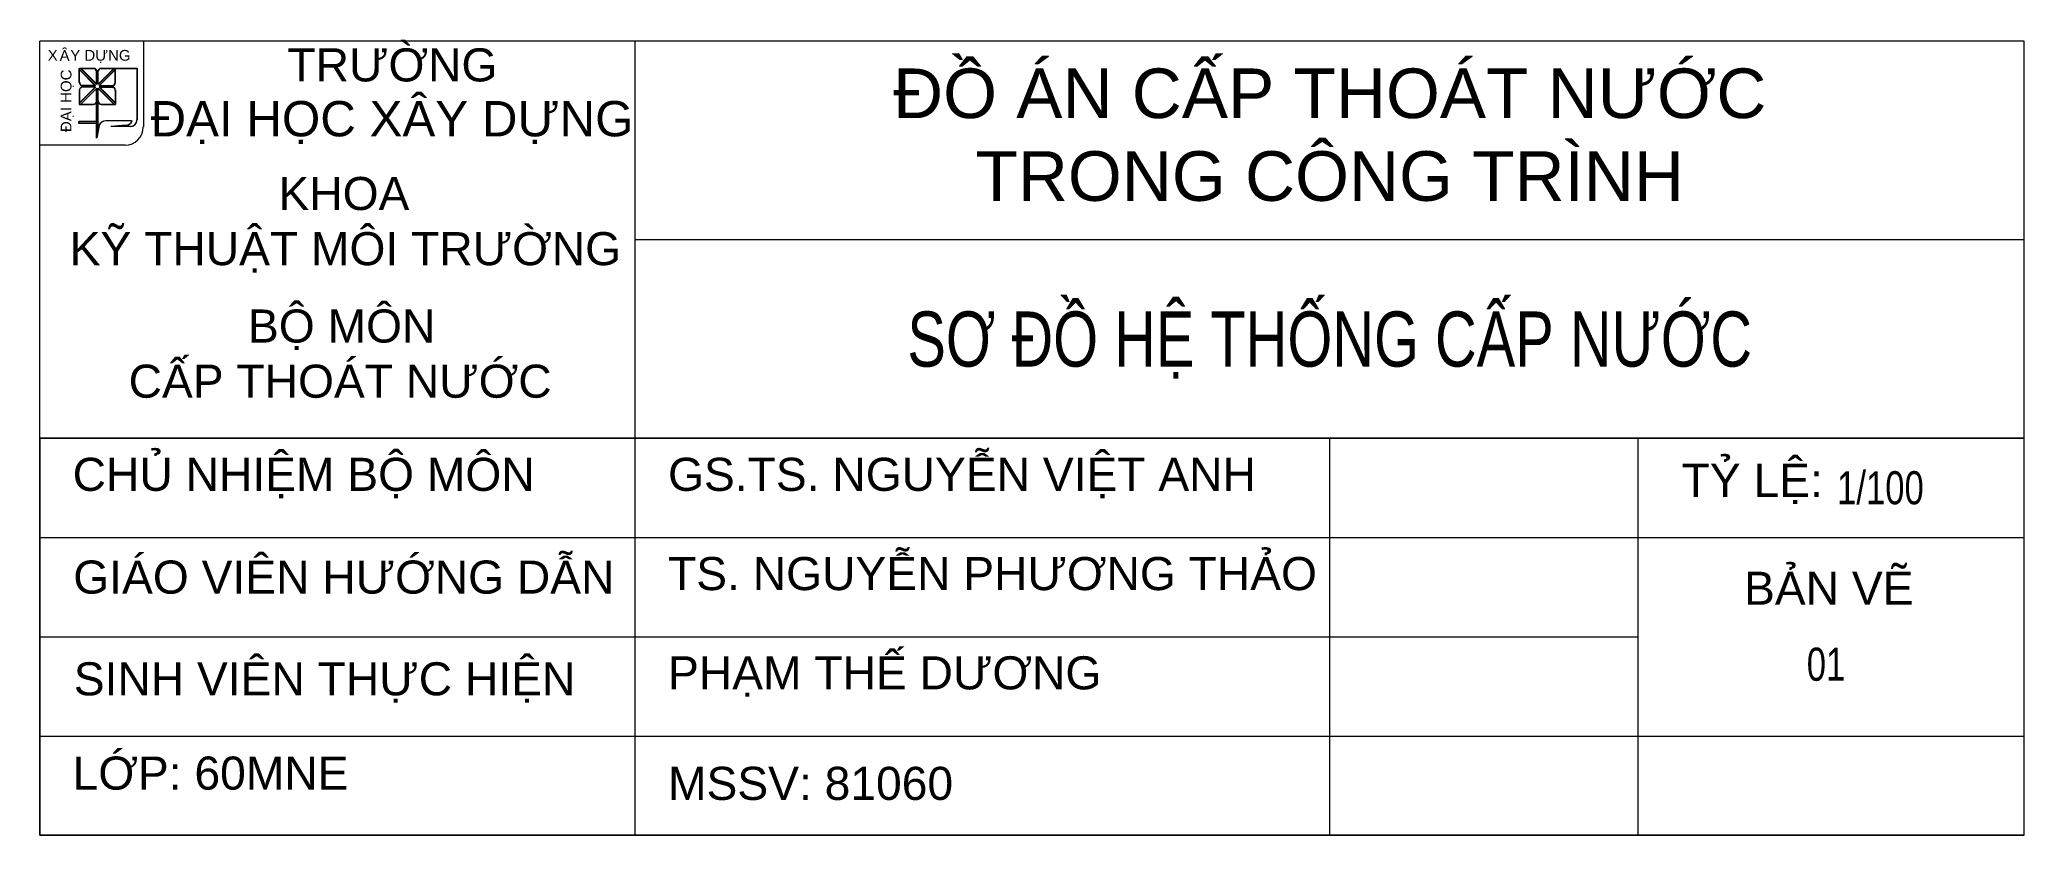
# Model space of a CAD drawing. Header units: millimetres. Extents: x -819040 to 60987, y -269988 to 131461.
# Drawn here: x -776378.1 to -776234.1, y 58989 to 59046.7 of the extents above; entities that cross this region are included whole.
import ezdxf
from ezdxf.enums import TextEntityAlignment as Align

# ---------------------------------------------------------------- set-up
doc = ezdxf.new("R2010")
doc.units = ezdxf.units.MM
doc.layers.add('GHI CHU', color=51, linetype='Continuous', lineweight=9)
doc.layers.add('KHUNG TEN', color=7, linetype='Continuous', lineweight=9)
doc.styles.add('ARIANH', font='VnArialH.TTF')
doc.styles.get("Standard").update_dxf_attribs({"font": 'arial.ttf', "width": 0.75})
doc.styles.add('TCVN-10', font='arial.ttf', dxfattribs={"width": 0.75, "height": 10})

# ---------------------------------------------------------------- blocks, each defined once
blk = doc.blocks.new('*U281')
at = {"layer": 'KHUNG TEN'}
for p, q in [((0, 2880), (-7200, 2880)), ((-7200, 0), (-7200, 2880)), ((-6823.5, 2880), (-7200, 2880)), ((-7200, 2503.1), (-7200, 2880)), ((-6823.5, 2880), (-6823.5, 2570)), ((-5040, 0), (-5040, 2880)), ((0, 2160), (0, 2880)), ((-7056.5, 2781.5), (-7005.6, 2781.5)), ((-7056.5, 2777.1), (-7056.5, 2781.5)), ((-7056.5, 2777.1), (-6998.4, 2719)), ((-7056.5, 2730.6), (-7056.5, 2777.1)), ((-7056.3, 2781.6), (-7005.4, 2781.6)), ((-7056.3, 2777.2), (-7056.3, 2781.6)), ((-7056.3, 2777.2), (-6998.2, 2719.1)), ((-7056.2, 2730.7), (-7056.3, 2777.2)), ((-7056.1, 2781.7), (-7005.2, 2781.7)), ((-7056.1, 2777.3), (-7056.1, 2781.7)), ((-7056.1, 2777.3), (-6998, 2719.3)), ((-7056.1, 2730.9), (-7056.1, 2777.3)), ((-7055.5, 2782.4), (-7004.6, 2782.4)), ((-7055.5, 2778), (-7055.5, 2782.4)), ((-7055.5, 2778), (-6997.4, 2719.9)), ((-7055.5, 2731.5), (-7055.5, 2778)), ((-7052.1, 2781.5), (-6994, 2723.4)), ((-7051.9, 2781.6), (-6993.8, 2723.6)), ((-7051.7, 2781.7), (-6993.6, 2723.7)), ((-7051.1, 2782.4), (-6993, 2724.4)), ((-6994.8, 2774.1), (-6991.2, 2769)), ((-6994.6, 2774.2), (-6990.9, 2769.1)), ((-6994.4, 2774.3), (-6990.8, 2769.3)), ((-6994, 2723.4), (-6994, 2769.8)), ((-6993.8, 2775), (-6990.2, 2769.9)), ((-6993.8, 2723.6), (-6993.8, 2770)), ((-6993.6, 2723.7), (-6993.6, 2770.1)), ((-6993, 2724.4), (-6993, 2770.8)), ((-6987.5, 2774.1), (-6991.2, 2769)), ((-6987.3, 2774.2), (-6990.9, 2769.1)), ((-6987.2, 2774.3), (-6990.8, 2769.3)), ((-6986.6, 2775), (-6990.2, 2769.9)), ((-6930.2, 2781.5), (-6988.4, 2723.4)), ((-6988.4, 2723.4), (-6988.4, 2769.8)), ((-6930, 2781.6), (-6988.1, 2723.6)), ((-6988.1, 2723.6), (-6988.1, 2770)), ((-6929.9, 2781.7), (-6988, 2723.7)), ((-6988, 2723.7), (-6988, 2770.1)), ((-6929.3, 2782.4), (-6987.4, 2724.4)), ((-6987.4, 2724.4), (-6987.4, 2770.8)), ((-6925.8, 2777.1), (-6983.9, 2719)), ((-6925.6, 2777.2), (-6983.7, 2719.1)), ((-6925.4, 2777.3), (-6983.5, 2719.3)), ((-6924.9, 2778), (-6983, 2719.9)), ((-6976.7, 2781.5), (-6847.4, 2781.5)), ((-6976.5, 2781.6), (-6847.2, 2781.6)), ((-6976.3, 2781.7), (-6847, 2781.7)), ((-6975.7, 2782.4), (-6846.4, 2782.4)), ((-6925.9, 2730.6), (-6925.8, 2777.1)), ((-6925.8, 2777.1), (-6925.8, 2781.5)), ((-6925.7, 2730.7), (-6925.6, 2777.2)), ((-6925.6, 2777.2), (-6925.6, 2781.6)), ((-6925.5, 2730.9), (-6925.4, 2777.3)), ((-6925.4, 2777.3), (-6925.4, 2781.7)), ((-6924.9, 2778), (-6924.9, 2782.4)), ((-6924.9, 2731.5), (-6924.9, 2778)), ((-6847.4, 2781.5), (-6847.4, 2595.2)), ((-6847.2, 2781.6), (-6847.2, 2595.3)), ((-6847, 2781.7), (-6847, 2595.5)), ((-6846.4, 2782.4), (-6846.4, 2596.1)), ((-7056.5, 2655.3), (-6998.4, 2713.4)), ((-7056.5, 2701.8), (-7056.5, 2655.3)), ((-7056.3, 2655.5), (-6998.2, 2713.5)), ((-7056.2, 2701.9), (-7056.3, 2655.5)), ((-7056.1, 2655.6), (-6998, 2713.7)), ((-7056.1, 2702.1), (-7056.1, 2655.6)), ((-7055.5, 2656.3), (-6997.4, 2714.3)), ((-7055.5, 2702.7), (-7055.5, 2656.3)), ((-7052.1, 2650.9), (-6994, 2709)), ((-7051.9, 2651.1), (-6993.8, 2709.1)), ((-7051.7, 2651.2), (-6993.6, 2709.2)), ((-7051.1, 2651.9), (-6993, 2709.9)), ((-7050.7, 2720.4), (-7044, 2716.1)), ((-7050.7, 2711.8), (-7044, 2716.1)), ((-7050.4, 2720.5), (-7043.8, 2716.2)), ((-7050.4, 2712), (-7043.8, 2716.2)), ((-7050.3, 2720.6), (-7043.6, 2716.4)), ((-7050.3, 2712.1), (-7043.6, 2716.4)), ((-7049.7, 2721.3), (-7043, 2717)), ((-7049.7, 2712.7), (-7043, 2717)), ((-6998.4, 2719), (-7048.5, 2719)), ((-6998.2, 2719.1), (-7048.3, 2719.1)), ((-6998, 2719.3), (-7048.1, 2719.3)), ((-6998.4, 2713.4), (-7048.1, 2713.4)), ((-6998.2, 2713.5), (-7047.9, 2713.6)), ((-6998, 2713.7), (-7047.7, 2713.7)), ((-6997.4, 2719.9), (-7047.5, 2719.9)), ((-6997.4, 2714.3), (-7047.2, 2714.4)), ((-6994, 2528.9), (-6994, 2709)), ((-6993.8, 2529), (-6993.8, 2709.1)), ((-6993.6, 2529.1), (-6993.6, 2709.2)), ((-6993, 2529.8), (-6993, 2709.9)), ((-6930.2, 2650.9), (-6988.4, 2709)), ((-6988.4, 2559.6), (-6988.4, 2709)), ((-6930, 2651.1), (-6988.1, 2709.1)), ((-6988.1, 2559.7), (-6988.1, 2709.1)), ((-6929.9, 2651.2), (-6988, 2709.2)), ((-6988, 2559.9), (-6988, 2709.2)), ((-6929.3, 2651.9), (-6987.4, 2709.9)), ((-6987.4, 2560.5), (-6987.4, 2709.9)), ((-6983.9, 2719), (-6937.5, 2719)), ((-6925.8, 2655.3), (-6983.9, 2713.4)), ((-6983.9, 2713.4), (-6937.5, 2713.4)), ((-6983.7, 2719.1), (-6937.3, 2719.1)), ((-6983.7, 2713.5), (-6937.3, 2713.6)), ((-6925.6, 2655.5), (-6983.7, 2713.5)), ((-6983.5, 2719.3), (-6937.1, 2719.2)), ((-6925.4, 2655.6), (-6983.5, 2713.7)), ((-6983.5, 2713.7), (-6937.1, 2713.7)), ((-6983, 2719.9), (-6936.5, 2719.9)), ((-6983, 2714.3), (-6936.5, 2714.4)), ((-6924.9, 2656.3), (-6983, 2714.3)), ((-6933.8, 2719.6), (-6938, 2716.3)), ((-6938, 2716.3), (-6933.8, 2712.8)), ((-6933.6, 2719.7), (-6937.8, 2716.4)), ((-6937.8, 2716.4), (-6933.6, 2713)), ((-6933.4, 2719.8), (-6937.6, 2716.5)), ((-6937.6, 2716.5), (-6933.4, 2713.1)), ((-6932.8, 2720.5), (-6937, 2717.2)), ((-6937, 2717.2), (-6932.8, 2713.8)), ((-6925.9, 2701.8), (-6925.8, 2655.3)), ((-6925.7, 2701.9), (-6925.6, 2655.5)), ((-6925.5, 2702.1), (-6925.4, 2655.6)), ((-6924.9, 2702.7), (-6924.9, 2656.3)), ((-7056.5, 2655.3), (-7056.5, 2650.9)), ((-7056.5, 2650.9), (-7005.6, 2650.9)), ((-7056.3, 2655.5), (-7056.3, 2651.1)), ((-7056.3, 2651.1), (-7005.4, 2651.1)), ((-7056.1, 2655.6), (-7056.1, 2651.2)), ((-7056.1, 2651.2), (-7005.2, 2651.2)), ((-7055.5, 2656.3), (-7055.5, 2651.9)), ((-7055.5, 2651.9), (-7004.6, 2651.9)), ((-6994, 2656.7), (-6991.3, 2660.4)), ((-6993.8, 2656.9), (-6991.1, 2660.6)), ((-6993.6, 2657), (-6990.9, 2660.7)), ((-6993, 2657.7), (-6990.3, 2661.3)), ((-6991.3, 2660.4), (-6985.6, 2655.1)), ((-6991.1, 2660.6), (-6985.4, 2655.2)), ((-6990.9, 2660.7), (-6985.2, 2655.4)), ((-6990.3, 2661.3), (-6984.7, 2656)), ((-6976.7, 2650.9), (-6925.8, 2650.9)), ((-6976.5, 2651.1), (-6925.6, 2651.1)), ((-6976.3, 2651.2), (-6925.4, 2651.2)), ((-6975.7, 2651.9), (-6924.9, 2651.9)), ((-6925.8, 2655.3), (-6925.8, 2650.9)), ((-6925.6, 2655.5), (-6925.6, 2651.1)), ((-6925.4, 2655.6), (-6925.4, 2651.2)), ((-6924.9, 2656.3), (-6924.9, 2651.9)), ((-6994, 2588.5), (-7058.4, 2588.5)), ((-7058.4, 2582.3), (-7058.4, 2588.5)), ((-6994, 2582.3), (-7058.4, 2582.3)), ((-6993.8, 2588.6), (-7058.2, 2588.6)), ((-7058.2, 2582.4), (-7058.2, 2588.6)), ((-6993.8, 2582.4), (-7058.2, 2582.4)), ((-6993.6, 2588.7), (-7058, 2588.7)), ((-7058, 2582.6), (-7058, 2588.7)), ((-6993.6, 2582.6), (-7058, 2582.6)), ((-6993, 2589.4), (-7057.4, 2589.4)), ((-7057.4, 2583.2), (-7057.4, 2589.4)), ((-6993, 2583.2), (-7057.4, 2583.2)), ((-6985.7, 2574), (-6994, 2528.9)), ((-6985.5, 2574.2), (-6993.8, 2529)), ((-6985.3, 2574.3), (-6993.6, 2529.1)), ((-6984.7, 2575), (-6993, 2529.8)), ((-6865.3, 2591), (-6959.7, 2591)), ((-6865.1, 2591.1), (-6959.5, 2591.2)), ((-6864.9, 2591.3), (-6959.4, 2591.3)), ((-6864.3, 2591.9), (-6958.8, 2592)), ((-6888.4, 2574.9), (-6942.3, 2570.5)), ((-6872.1, 2570.5), (-6942.3, 2570.5)), ((-6888.2, 2575), (-6942.1, 2570.7)), ((-6871.9, 2570.7), (-6942.1, 2570.7)), ((-6888, 2575.1), (-6941.9, 2570.8)), ((-6871.7, 2570.8), (-6941.9, 2570.8)), ((-6887.4, 2575.8), (-6941.3, 2571.5)), ((-6871.1, 2571.5), (-6941.3, 2571.5)), ((-6890.4, 2503.1), (-7200, 2503.1)), ((0, 2160), (-5040, 2160)), ((0, 1440), (0, 2160)), ((-7200, 1440), (0, 1440)), ((-2520, 0), (-2520, 1440)), ((-1401.2, 0), (-1401.2, 1440)), ((0, 1080), (0, 1440)), ((-7200, 1080), (0, 1080)), ((0, 360), (0, 1080)), ((-7200, 720), (-1401.2, 720)), ((-7200, 360), (0, 360)), ((0, 0), (0, 360)), ((-5040, 0), (-7200, 0)), ((-2520, 0), (-5040, 0)), ((-1440, 0), (-2520, 0)), ((0, 0), (-1440, 0))]:
    blk.add_line(p, q, dxfattribs=at)
for points in [[(0, 0), (0, 1440), (-7200, 1440), (-7200, 0)], [(-7200, 0), (0, 0)]]:
    blk.add_lwpolyline(points, dxfattribs=at)
for centre, radius, start, end in [((-7005.6, 2769.8), 11.7, 0.04901, 89.95099), ((-7005.4, 2770), 11.7, 0.04901, 89.95099), ((-7005.2, 2770.1), 11.7, 0.04901, 89.95099), ((-7004.7, 2770.8), 11.7, 0.04901, 89.95099), ((-6976.7, 2769.8), 11.7, 90.04901, 179.95099), ((-6976.5, 2770), 11.7, 90.04901, 179.95099), ((-6976.3, 2770.1), 11.7, 90.04901, 179.95099), ((-6975.7, 2770.8), 11.7, 90.04901, 179.95099), ((-7043.7, 2731.1), 12.7, 182.08998, 237.073), ((-7044.8, 2701.8), 11.7, 117.54403, 179.90286), ((-7043.5, 2731.2), 12.7, 182.08998, 237.073), ((-7044.6, 2701.9), 11.7, 117.54403, 179.90286), ((-7043.3, 2731.3), 12.7, 182.08998, 237.073), ((-7044.4, 2702), 11.7, 117.54403, 179.90286), ((-7042.7, 2732), 12.7, 182.08998, 237.073), ((-7043.8, 2702.7), 11.7, 117.54403, 179.90286), ((-6937.5, 2730.6), 11.7, 270.00089, 359.90286), ((-6937.5, 2701.8), 11.7, 0.09714, 89.99911), ((-6937.3, 2730.8), 11.7, 270.00089, 359.90286), ((-6937.3, 2701.9), 11.7, 0.09714, 89.99911), ((-6937.1, 2730.9), 11.7, 270.00089, 359.90286), ((-6937.1, 2702), 11.7, 0.09714, 89.99911), ((-6936.5, 2731.6), 11.7, 270.00089, 359.90286), ((-6936.5, 2702.7), 11.7, 0.09714, 89.99911), ((-7005.6, 2662.6), 11.7, 270.04901, 359.95099), ((-7005.4, 2662.7), 11.7, 270.04901, 359.95099), ((-7005.2, 2662.8), 11.7, 270.04901, 359.95099), ((-7004.7, 2663.5), 11.7, 270.04901, 359.95099), ((-6976.7, 2662.6), 11.7, 180.04901, 269.95099), ((-6976.5, 2662.7), 11.7, 180.04901, 269.95099), ((-6976.3, 2662.8), 11.7, 180.04901, 269.95099), ((-6975.7, 2663.5), 11.7, 180.04901, 269.95099), ((-6872.1, 2595.2), 24.7, 270, 0), ((-6871.9, 2595.3), 24.7, 270, 0), ((-6871.7, 2595.5), 24.7, 270, 0), ((-6871.1, 2596.1), 24.7, 270, 0), ((-6959.8, 2562.7), 28.3, 89.98706, 156.39938), ((-6959.5, 2562.8), 28.3, 89.98706, 156.39938), ((-6959.4, 2563), 28.3, 89.98706, 156.39938), ((-6958.8, 2563.6), 28.3, 89.98706, 156.39938), ((-6890.1, 2569.3), 65.9, 270, 0), ((-6888.4, 2599.4), 24.5, 270, 339.99897), ((-6888.2, 2599.5), 24.5, 270, 339.99897), ((-6888, 2599.7), 24.5, 270, 339.99897), ((-6887.4, 2600.3), 24.5, 270, 339.99897)]:
    blk.add_arc(centre, radius, start, end, dxfattribs=at)
at = {"layer": 'KHUNG TEN', "style": 'ARIANH'}
for s, height, p in [('x   y dùng', 38.99, (-7171, 2809.6)), ('¢', 39, (-7127.8, 2808.8))]:
    blk.add_text(s, height=height, dxfattribs=at).set_placement(p)
blk.add_text('®¹i häc', height=38.99, rotation=90, dxfattribs=at).set_placement((-7084.8, 2550.7))
for s, insert, char_height, width, attachment_point in [('{\\fArial|b0|i0|c0|p34;TRƯỜNG}', (-6301.3, 2854.4), 120, 7638.537, 1), ('{\\fArial|b0|i0|c0|p34;ĐỒ ÁN CẤP THOÁT NƯỚC\\PTRONG CÔNG TRÌNH}', (-2520, 2540), 180, 5040, 5), ('{\\fArial|b0|i0|c0|p34;ĐẠI HỌC XÂY DỰNG}', (-6798, 2663.2), 128, 7638.537, 1), ('\\pi796.03087;{\\fArial|b0|i0|c0|p34;KHOA\\P\\pi38.66388;KỸ THUẬT MÔI TRƯỜNG }', (-7129.9, 2387.9), 120, 2055.118, 1), ('\\pi657.88068;{\\fArial|b0|i0|c0|p34;BỘ MÔN \\P\\pi224.82474;CẤP THOÁT NƯỚC}', (-7102.3, 1907.2), 120, 1969.622, 1), ('{\\fArial|b0|i0|c0|p34;CHỦ NHIỆM BỘ MÔN}', (-7080.5, 1369.3), 120, 2368.22, 1), ('{\\fArial|b0|i0|c0|p34;GS.TS. NGUYỄN VIỆT ANH}', (-4920.5, 1369.3), 120, 2368.22, 1), ('{\\fArial|b0|i0|c0|p34;TỶ LỆ:}', (-1243.3, 1347.7), 120, 1287.178, 1), ('{\\fArial|b0|i0|c0|p34;GIÁO VIÊN HƯỚNG DẪN}', (-7078.3, 996.6), 120, 2368.22, 1), ('{\\fArial|b0|i0|c0|p34;TS. NGUYỄN PHƯƠNG THẢO}', (-4920.5, 1009.3), 120, 2537.357, 1), ('{\\fArial|b0|i0|c0|p34;BẢN VẼ }', (-1016.8, 956.1), 120, 1287.178, 1), ('{\\fArial|b0|i0|c0|p34;SINH VIÊN THỰC HIỆN}', (-7076.4, 627.6), 120, 2368.22, 1), ('{\\fArial|b0|i0|c0|p34;PHẠM THẾ DƯƠNG}', (-4920.5, 649.3), 120, 2368.22, 1), ('L{\\fArial|b0|i0|c0|p34;Ớ}P: 60MNE', (-7080.6, 285.7), 120, 2368.22, 1), ('MSSV: 81060', (-4920.5, 248.4), 120, 2368.22, 1)]:
    blk.add_mtext(s, dxfattribs=dict(at, insert=insert, char_height=char_height, width=width, attachment_point=attachment_point))
at = {"layer": 'KHUNG TEN', "width": 0.75}
blk.add_attdef('TEN_BAN_VE', text='', height=200, dxfattribs=at).set_placement((-2520, 1800), align=Align.MIDDLE_CENTER)
at = {"layer": 'KHUNG TEN', "style": 'TCVN-10', "width": 0.75}
for tag, p in [('TY_LE', (-679.3, 1200.6)), ('STT', (-789.3, 560.6)), ('NGAY_HOAN_THANH', (-1271.2, 120.6))]:
    blk.add_attdef(tag, p, '', height=120, dxfattribs=at)

msp = doc.modelspace()

# ---------------------------------------------------------------- block references
at = {"layer": 'GHI CHU', "xscale": 0.02, "yscale": 0.02, "zscale": 0.02}
msp.add_blockref('*U281', (-776234.11, 58989), dxfattribs=at).add_auto_attribs({'TY_LE': '1/100', 'STT': '01', 'TEN_BAN_VE': 'SƠ ĐỒ HỆ THỐNG CẤP NƯỚC'})

doc.saveas('drawing.dxf')
